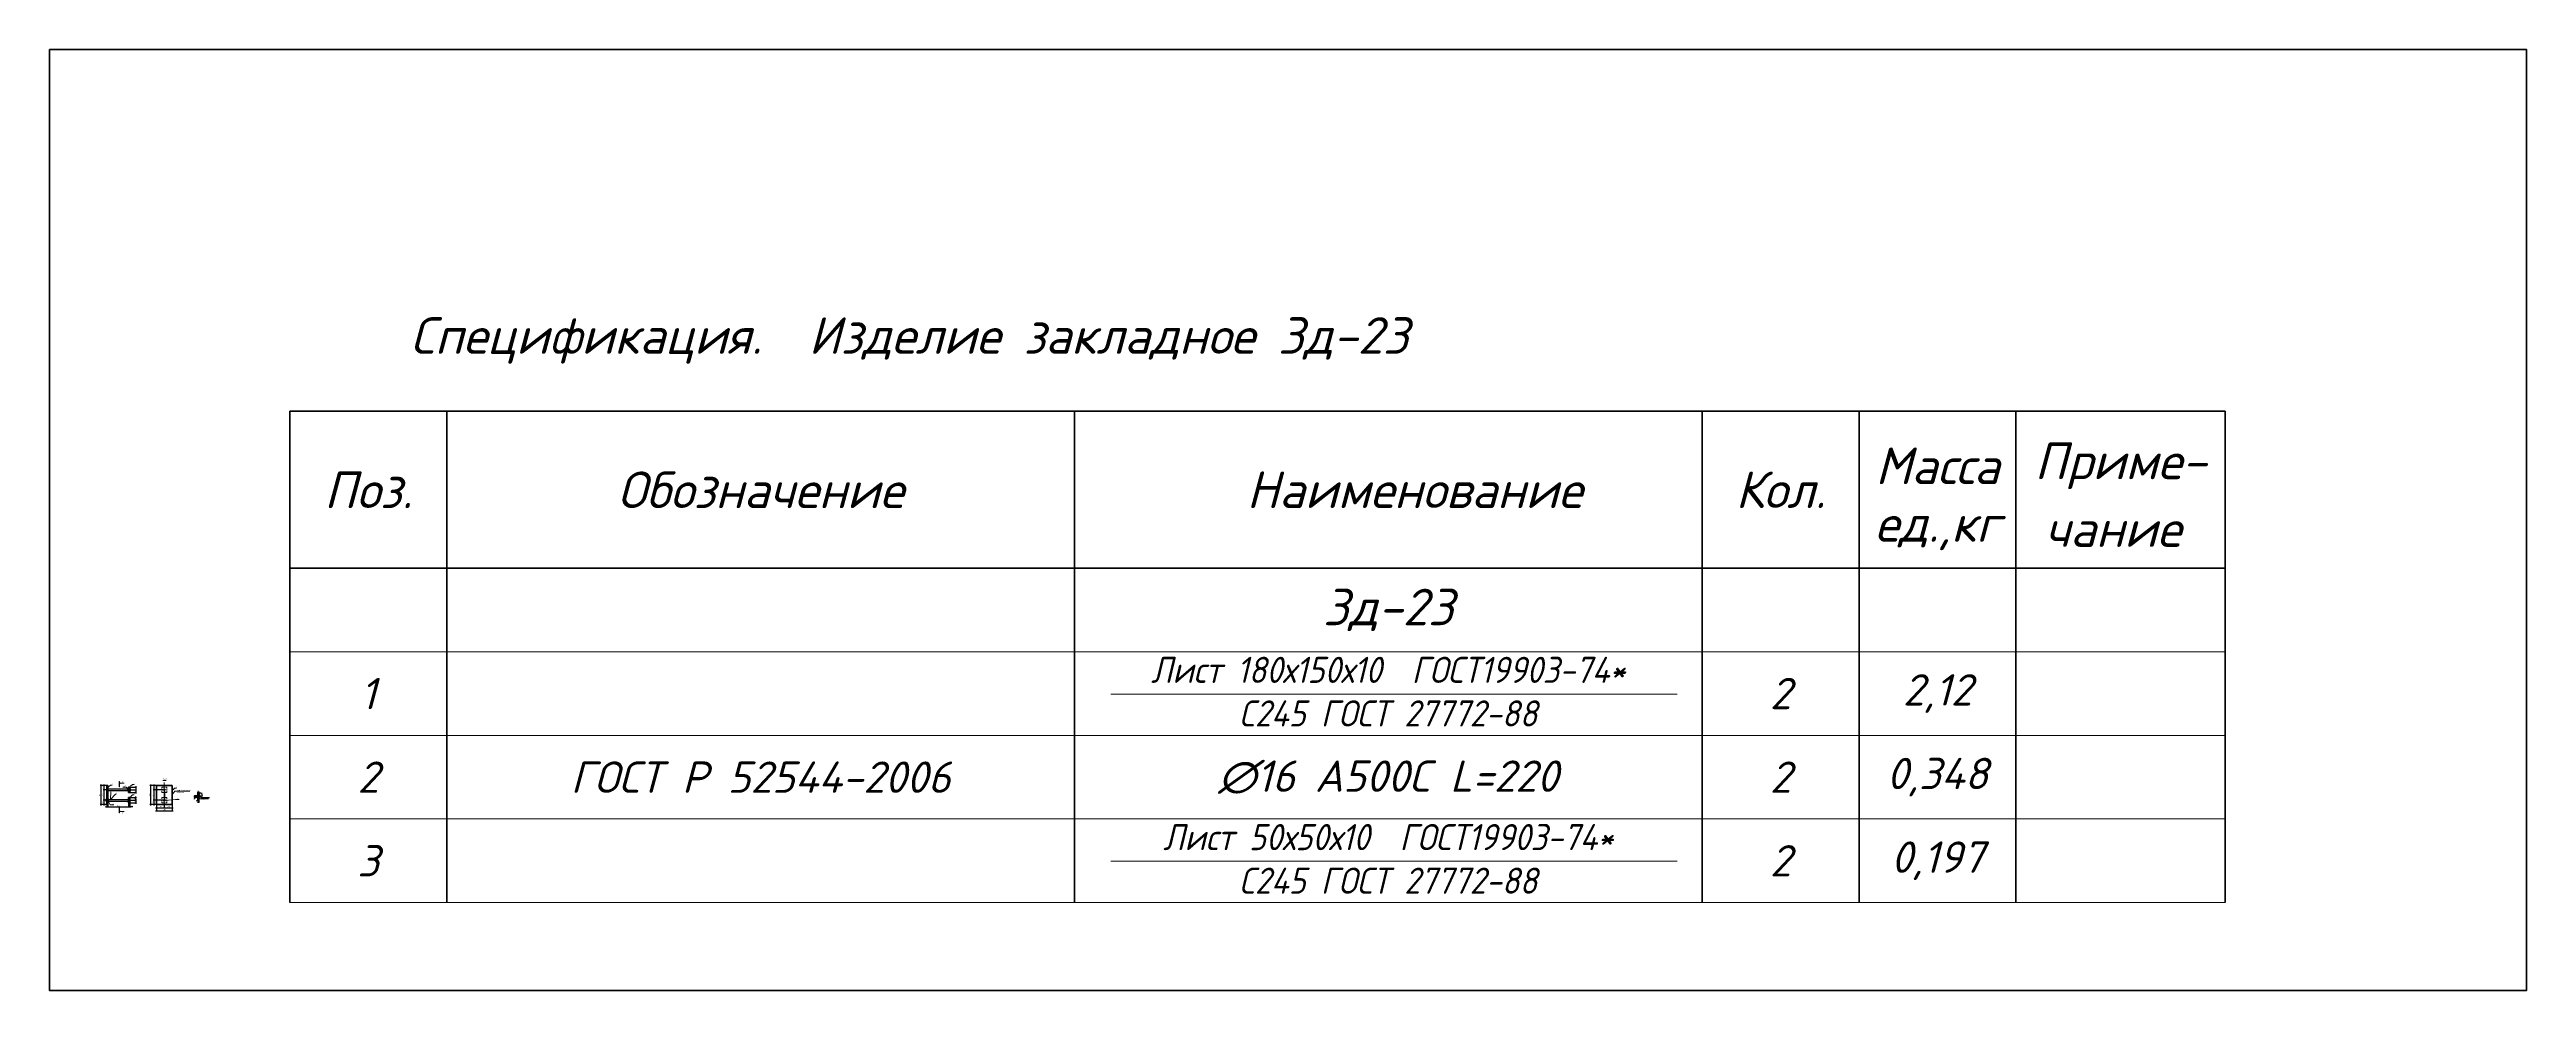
# Model space of a CAD drawing. Header units: millimetres. Extents: x -1807136 to 209800, y 0 to 410608.
# Drawn here: x 41379 to 65055, y 56757 to 65759 of the extents above; entities that cross this region are included whole.
import ezdxf
from ezdxf import colors
from ezdxf.entities.mleader import LeaderData, LeaderLine
from ezdxf.enums import TextEntityAlignment as Align
from ezdxf.math import Vec2, Vec3

# ---------------------------------------------------------------- set-up
doc = ezdxf.new("R2010")
doc.units = ezdxf.units.MM
doc.header["$PDMODE"] = 3
doc.linetypes.add('GOST2.303 5', pattern=[24, 20, -1.5, 1, -1.5])
doc.linetypes.add('HIDDEN', pattern=[0.375, 0.25, -0.125])
doc.layers.get('0').update_dxf_attribs({"lineweight": 5})
doc.layers.get('Defpoints').update_dxf_attribs({"lineweight": 0})
for name, color, linetype, lineweight in [('!!!Металл разрез', 7, 'Continuous', 35), ('#Dimensions', 7, 'Continuous', 9), ('#Арматура', 152, 'Continuous', 30), ('k_ Арм. Каркасы', 1, 'Continuous', 35), ('k_ Арматура', 3, 'Continuous', 50), ('k_ Размеры', 7, 'Continuous', 15), ('k_ Рамка', 252, 'Continuous', 40), ('k_ Штриховка', 8, 'Continuous', 5), ('к_Сварка', 132, 'Continuous', 30)]:
    doc.layers.add(name, color=color, linetype=linetype, lineweight=lineweight)
doc.styles.get("Standard").update_dxf_attribs({"font": 'arial.ttf'})
doc.styles.add('STEP PR', font='isocpeui.ttf')
doc.dimstyles.new('100!', dxfattribs={"dimscale": 100, "dimtxt": 2.5, "dimasz": 2, "dimexe": 1, "dimexo": 2, "dimgap": 0.7, "dimtad": 1, "dimdec": 4, "dimlfac": -1, "dimdsep": 46, "dimtxsty": 'Standard', "dimblk": 'ARCHTICK', "dimcen": 2, "dimdle": 1, "dimclrt": 1, "dimadec": 4, "dimazin": 0, "dimtfac": 1, "dimtdec": 4, "dimtofl": 0, "dimtmove": 1, "dimatfit": 3, "dimfxl": 1, "dimtolj": 1, "dimtzin": 0, "dimarcsym": 0})
doc.dimstyles.new('SPDS', dxfattribs={"dimscale": 10, "dimtxt": 2.5, "dimasz": 2, "dimexe": 1.25, "dimexo": 0.625, "dimtad": 1, "dimdec": 0, "dimrnd": 0.001, "dimtxsty": 'STEP PR', "dimblk": 'ARCHTICK', "dimcen": 2.5, "dimdle": 2, "dimclrd": 256, "dimclre": 256, "dimclrt": 7, "dimadec": 0, "dimazin": 2, "dimtfac": 0.75, "dimtdec": 0, "dimtmove": 1, "dimatfit": 3, "dimfxl": 1, "dimtolj": 1, "dimarcsym": 1})
doc.dimstyles.new('STEP PR', dxfattribs={"dimscale": 10, "dimtxt": 2.5, "dimasz": 2, "dimexe": 1, "dimexo": 2, "dimgap": 1, "dimtad": 1, "dimdec": 4, "dimlfac": -1, "dimtxsty": 'STEP PR', "dimblk": 'ARCHTICK', "dimcen": 2, "dimdle": 1.5, "dimclrt": 1, "dimadec": 0, "dimazin": 0, "dimtfac": 1, "dimtdec": 4, "dimtmove": 1, "dimatfit": 3, "dimldrblk": 'DOTSMALL', "dimfxl": 1, "dimtolj": 1, "dimtzin": 0, "dimarcsym": 0})

# ---------------------------------------------------------------- blocks, each defined once
blk = doc.blocks.new('*U183')
at = {"layer": '#Арматура', "lineweight": 0}
h = blk.add_hatch(dxfattribs=at)
h.set_pattern_fill('ANSI31', scale=1.6)
edge = h.paths.add_edge_path()
edge.add_arc((0, 8), 8, 0, 360)
blk.add_circle((0, 8), 8)
blk = doc.blocks.new('_ArchTick')
at = {"color": 0, "linetype": 'ByBlock', "const_width": 0.15}
blk.add_lwpolyline([(-0.5, -0.5), (0.5, 0.5)], dxfattribs=at)
blk = doc.blocks.new('*D184')
at = {"layer": '#Dimensions', "lineweight": -2, "transparency": 16777216}
for p, q in [((42401, 58534), (42401, 58470)), ((42551, 58534), (42551, 58470)), ((42391, 58477), (42561, 58477))]:
    blk.add_line(p, q, dxfattribs=at)
at = {"layer": 'Defpoints', "color": 0, "transparency": 16777216}
for p in [(42401, 58537), (42551, 58537), (42551, 58477)]:
    blk.add_point(p, dxfattribs=at)
at = {"layer": '#Dimensions', "lineweight": -2, "transparency": 16777216, "xscale": 10, "yscale": 10, "zscale": 10, "rotation": 180}
blk.add_blockref('_ArchTick', (42401, 58477), dxfattribs=at)
at = {"layer": '#Dimensions', "lineweight": -2, "transparency": 16777216, "xscale": 10, "yscale": 10, "zscale": 10}
blk.add_blockref('_ArchTick', (42551, 58477), dxfattribs=at)
at = {"layer": '#Dimensions', "color": 7, "transparency": 16777216, "insert": (42476, 58486), "char_height": 12.5, "attachment_point": 5, "style": 'STEP PR'}
blk.add_mtext('\\A1;150', dxfattribs=at)
blk = doc.blocks.new('*D185')
at = {"layer": '#Dimensions', "color": 0, "lineweight": -2, "transparency": 16777216}
for p, q in [((42797, 58634), (42793, 58634)), ((42797, 58624), (42797, 58636)), ((42797, 58634), (42799, 58634)), ((42799, 58624), (42799, 58636)), ((42799, 58634), (42803, 58634))]:
    blk.add_line(p, q, dxfattribs=at)
at = {"layer": 'Defpoints', "color": 0, "transparency": 16777216}
for p in [(42797, 58620), (42799, 58634), (42799, 58620)]:
    blk.add_point(p, dxfattribs=at)
at = {"layer": '#Dimensions', "color": 0, "lineweight": -2, "transparency": 16777216, "xscale": 4, "yscale": 4, "zscale": 4}
blk.add_blockref('_ArchTick', (42797, 58634), dxfattribs=at)
at = {"layer": '#Dimensions', "color": 0, "lineweight": -2, "transparency": 16777216, "xscale": 4, "yscale": 4, "zscale": 4, "rotation": 180}
blk.add_blockref('_ArchTick', (42799, 58634), dxfattribs=at)
at = {"layer": '#Dimensions', "color": 1, "transparency": 16777216, "insert": (42788, 58639), "char_height": 5, "attachment_point": 5, "style": 'STEP PR'}
blk.add_mtext('\\A1;2', dxfattribs=at)
blk = doc.blocks.new('_DotSmall')
at = {"color": 0, "linetype": 'ByBlock', "const_width": 0.5}
blk.add_lwpolyline([(-0.0625, 0, 1), (0.0625, 0, 1)], format="xyb", close=True, dxfattribs=at)
blk = doc.blocks.new('*D186')
at = {"layer": '#Dimensions', "color": 0, "lineweight": -2, "transparency": 16777216}
for p, q in [((42793, 58620), (42785, 58620)), ((42793, 58618), (42785, 58618)), ((42787, 58620), (42787, 58624)), ((42787, 58620), (42787, 58618)), ((42787, 58618), (42787, 58614))]:
    blk.add_line(p, q, dxfattribs=at)
at = {"layer": 'Defpoints', "color": 0, "transparency": 16777216}
for p in [(42787, 58618), (42797, 58620), (42797, 58618)]:
    blk.add_point(p, dxfattribs=at)
at = {"layer": '#Dimensions', "color": 0, "lineweight": -2, "transparency": 16777216, "xscale": 4, "yscale": 4, "zscale": 4}
for p, rotation in [((42787, 58620), 270), ((42787, 58618), 90)]:
    blk.add_blockref('_ArchTick', p, dxfattribs=dict(at, rotation=rotation))
at = {"layer": '#Dimensions', "color": 1, "transparency": 16777216, "insert": (42782, 58627), "char_height": 5, "attachment_point": 5, "rotation": 90, "style": 'STEP PR'}
blk.add_mtext('\\A1;2', dxfattribs=at)
blk = doc.blocks.new('*D187')
at = {"layer": '#Dimensions', "color": 0, "lineweight": -2, "transparency": 16777216}
for p, q in [((42797, 58591), (42793, 58591)), ((42797, 58600), (42797, 58589)), ((42797, 58591), (42799, 58591)), ((42799, 58595), (42799, 58593)), ((42799, 58591), (42803, 58591))]:
    blk.add_line(p, q, dxfattribs=at)
at = {"layer": 'Defpoints', "color": 0, "transparency": 16777216}
for p in [(42797, 58604), (42799, 58591), (42799, 58591)]:
    blk.add_point(p, dxfattribs=at)
at = {"layer": '#Dimensions', "color": 0, "lineweight": -2, "transparency": 16777216, "xscale": 4, "yscale": 4, "zscale": 4}
blk.add_blockref('_ArchTick', (42797, 58591), dxfattribs=at)
at = {"layer": '#Dimensions', "color": 0, "lineweight": -2, "transparency": 16777216, "xscale": 4, "yscale": 4, "zscale": 4, "rotation": 180}
blk.add_blockref('_ArchTick', (42799, 58591), dxfattribs=at)
at = {"layer": '#Dimensions', "color": 1, "transparency": 16777216, "insert": (42792, 58595), "char_height": 5, "attachment_point": 5, "style": 'STEP PR'}
blk.add_mtext('\\A1;2', dxfattribs=at)
blk = doc.blocks.new('*D188')
at = {"layer": '#Dimensions', "color": 0, "lineweight": -2, "transparency": 16777216}
for p, q in [((42793, 58606), (42785, 58606)), ((42793, 58604), (42785, 58604)), ((42787, 58606), (42787, 58610)), ((42787, 58606), (42787, 58604)), ((42787, 58604), (42787, 58600))]:
    blk.add_line(p, q, dxfattribs=at)
at = {"layer": 'Defpoints', "color": 0, "transparency": 16777216}
for p in [(42787, 58604), (42797, 58606), (42797, 58604)]:
    blk.add_point(p, dxfattribs=at)
at = {"layer": '#Dimensions', "color": 0, "lineweight": -2, "transparency": 16777216, "xscale": 4, "yscale": 4, "zscale": 4}
for p, rotation in [((42787, 58606), 270), ((42787, 58604), 90)]:
    blk.add_blockref('_ArchTick', p, dxfattribs=dict(at, rotation=rotation))
at = {"layer": '#Dimensions', "color": 1, "transparency": 16777216, "insert": (42782, 58598), "char_height": 5, "attachment_point": 5, "rotation": 90, "style": 'STEP PR'}
blk.add_mtext('\\A1;2', dxfattribs=at)
blk = doc.blocks.new('*D189')
at = {"layer": '#Dimensions', "color": 0, "lineweight": -2, "transparency": 16777216}
for p, q in [((42810, 58633), (42826, 58652)), ((42811, 58618), (42842, 58618))]:
    blk.add_line(p, q, dxfattribs=at)
blk.add_arc((42798, 58618), 42.5, 5.3892, 44.6108, dxfattribs=at)
at = {"layer": '#Dimensions', "color": 0, "transparency": 16777216}
for points in [[(42827, 58648), (42828, 58649), (42825, 58651)], [(42841, 58622), (42839, 58622), (42840, 58618)]]:
    blk.add_solid(points, dxfattribs=at)
at = {"layer": 'Defpoints', "color": 0, "transparency": 16777216}
for p in [(42763, 58618), (42799, 58620), (42807, 58630), (42807, 58618), (42838, 58630)]:
    blk.add_point(p, dxfattribs=at)
at = {"layer": '#Dimensions', "color": 1, "transparency": 16777216, "insert": (42840, 58638), "char_height": 5, "attachment_point": 5, "rotation": 295, "style": 'STEP PR'}
blk.add_mtext('\\A1;50° ±5°', dxfattribs=at)
blk = doc.blocks.new('*U170')
at = {"color": 0, "linetype": 'ByBlock', "lineweight": -2}
for p, q in [((2.75, 0), (3.0625, 1.25)), ((3.0625, 1.25), (3.6875, -1.25)), ((2.75, 0), (0, 0)), ((3.6875, -1.25), (4, 0)), ((6.75, 0), (4, 0))]:
    blk.add_line(p, q, dxfattribs=at)
blk = doc.blocks.new('*U171')
at = {"color": 0, "linetype": 'ByBlock', "lineweight": -2}
for p, q in [((2.75, 0), (3.0625, 1.25)), ((3.0625, 1.25), (3.6875, -1.25)), ((2.75, 0), (0, 0)), ((3.6875, -1.25), (4, 0)), ((6.75, 0), (4, 0))]:
    blk.add_line(p, q, dxfattribs=at)
blk = doc.blocks.new('*D190')
at = {"layer": '#Dimensions', "color": 0, "lineweight": -2, "transparency": 16777216}
for p, q in [((42794, 58558), (42810, 58558)), ((42797, 58567), (42797, 58556)), ((42807, 58567), (42807, 58556))]:
    blk.add_line(p, q, dxfattribs=at)
at = {"layer": 'Defpoints', "color": 0, "transparency": 16777216}
for p in [(42797, 58571), (42807, 58571), (42807, 58558)]:
    blk.add_point(p, dxfattribs=at)
at = {"layer": '#Dimensions', "color": 0, "lineweight": -2, "transparency": 16777216, "xscale": 4, "yscale": 4, "zscale": 4, "rotation": 180}
blk.add_blockref('_ArchTick', (42797, 58558), dxfattribs=at)
at = {"layer": '#Dimensions', "color": 0, "lineweight": -2, "transparency": 16777216, "xscale": 4, "yscale": 4, "zscale": 4}
blk.add_blockref('_ArchTick', (42807, 58558), dxfattribs=at)
at = {"layer": '#Dimensions', "color": 1, "transparency": 16777216, "insert": (42802, 58563), "char_height": 5, "attachment_point": 5, "style": 'STEP PR'}
blk.add_mtext('\\A1;10', dxfattribs=at)
blk = doc.blocks.new('*D191')
at = {"layer": '#Dimensions', "lineweight": -2, "transparency": 16777216}
for p, q in [((42344, 58727), (42344, 58527)), ((42398, 58717), (42338, 58717)), ((42398, 58537), (42338, 58537))]:
    blk.add_line(p, q, dxfattribs=at)
at = {"layer": 'Defpoints', "color": 0, "transparency": 16777216}
for p in [(42344, 58537), (42401, 58717), (42401, 58537)]:
    blk.add_point(p, dxfattribs=at)
at = {"layer": '#Dimensions', "lineweight": -2, "transparency": 16777216, "xscale": 10, "yscale": 10, "zscale": 10}
for p, rotation in [((42344, 58717), 90), ((42344, 58537), 270)]:
    blk.add_blockref('_ArchTick', p, dxfattribs=dict(at, rotation=rotation))
at = {"layer": '#Dimensions', "color": 7, "transparency": 16777216, "insert": (42335, 58627), "char_height": 12.5, "attachment_point": 5, "rotation": 90, "style": 'STEP PR'}
blk.add_mtext('\\A1;180', dxfattribs=at)
blk = doc.blocks.new('*D192')
at = {"layer": '#Dimensions', "lineweight": -2, "transparency": 16777216}
for p, q in [((42391, 58506), (42486, 58506)), ((42401, 58534), (42401, 58500)), ((42476, 58534), (42476, 58500))]:
    blk.add_line(p, q, dxfattribs=at)
at = {"layer": 'Defpoints', "color": 0, "transparency": 16777216}
for p in [(42401, 58537), (42476, 58537), (42476, 58506)]:
    blk.add_point(p, dxfattribs=at)
at = {"layer": '#Dimensions', "lineweight": -2, "transparency": 16777216, "xscale": 10, "yscale": 10, "zscale": 10, "rotation": 180}
blk.add_blockref('_ArchTick', (42401, 58506), dxfattribs=at)
at = {"layer": '#Dimensions', "lineweight": -2, "transparency": 16777216, "xscale": 10, "yscale": 10, "zscale": 10}
blk.add_blockref('_ArchTick', (42476, 58506), dxfattribs=at)
at = {"layer": '#Dimensions', "color": 7, "transparency": 16777216, "insert": (42439, 58515), "char_height": 12.5, "attachment_point": 5, "style": 'STEP PR'}
blk.add_mtext('\\A1;75', dxfattribs=at)
blk = doc.blocks.new('*D193')
at = {"layer": '#Dimensions', "lineweight": -2, "transparency": 16777216}
for p, q in [((42466, 58506), (42561, 58506)), ((42476, 58534), (42476, 58500)), ((42551, 58534), (42551, 58500))]:
    blk.add_line(p, q, dxfattribs=at)
at = {"layer": 'Defpoints', "color": 0, "transparency": 16777216}
for p in [(42476, 58537), (42551, 58537), (42551, 58506)]:
    blk.add_point(p, dxfattribs=at)
at = {"layer": '#Dimensions', "lineweight": -2, "transparency": 16777216, "xscale": 10, "yscale": 10, "zscale": 10, "rotation": 180}
blk.add_blockref('_ArchTick', (42476, 58506), dxfattribs=at)
at = {"layer": '#Dimensions', "lineweight": -2, "transparency": 16777216, "xscale": 10, "yscale": 10, "zscale": 10}
blk.add_blockref('_ArchTick', (42551, 58506), dxfattribs=at)
at = {"layer": '#Dimensions', "color": 7, "transparency": 16777216, "insert": (42514, 58515), "char_height": 12.5, "attachment_point": 5, "style": 'STEP PR'}
blk.add_mtext('\\A1;75', dxfattribs=at)
blk = doc.blocks.new('*D194')
at = {"layer": '#Dimensions', "lineweight": -2, "transparency": 16777216}
for p, q in [((42377, 58727), (42377, 58667)), ((42398, 58717), (42371, 58717)), ((42473, 58677), (42371, 58677))]:
    blk.add_line(p, q, dxfattribs=at)
at = {"layer": 'Defpoints', "color": 0, "transparency": 16777216}
for p in [(42377, 58677), (42401, 58717), (42476, 58677)]:
    blk.add_point(p, dxfattribs=at)
at = {"layer": '#Dimensions', "lineweight": -2, "transparency": 16777216, "xscale": 10, "yscale": 10, "zscale": 10}
for p, rotation in [((42377, 58717), 90), ((42377, 58677), 270)]:
    blk.add_blockref('_ArchTick', p, dxfattribs=dict(at, rotation=rotation))
at = {"layer": '#Dimensions', "color": 7, "transparency": 16777216, "insert": (42368, 58697), "char_height": 12.5, "attachment_point": 5, "rotation": 90, "style": 'STEP PR'}
blk.add_mtext('\\A1;40', dxfattribs=at)
blk = doc.blocks.new('*D195')
at = {"layer": '#Dimensions', "lineweight": -2, "transparency": 16777216}
for p, q in [((42473, 58677), (42371, 58677)), ((42473, 58577), (42371, 58577)), ((42377, 58687), (42377, 58567))]:
    blk.add_line(p, q, dxfattribs=at)
at = {"layer": 'Defpoints', "color": 0, "transparency": 16777216}
for p in [(42377, 58577), (42476, 58677), (42476, 58577)]:
    blk.add_point(p, dxfattribs=at)
at = {"layer": '#Dimensions', "lineweight": -2, "transparency": 16777216, "xscale": 10, "yscale": 10, "zscale": 10}
for p, rotation in [((42377, 58677), 90), ((42377, 58577), 270)]:
    blk.add_blockref('_ArchTick', p, dxfattribs=dict(at, rotation=rotation))
at = {"layer": '#Dimensions', "color": 7, "transparency": 16777216, "insert": (42368, 58627), "char_height": 12.5, "attachment_point": 5, "rotation": 90, "style": 'STEP PR'}
blk.add_mtext('\\A1;100', dxfattribs=at)
blk = doc.blocks.new('*D196')
at = {"layer": '#Dimensions', "lineweight": -2, "transparency": 16777216}
for p, q in [((42473, 58577), (42371, 58577)), ((42398, 58537), (42371, 58537)), ((42377, 58587), (42377, 58527))]:
    blk.add_line(p, q, dxfattribs=at)
at = {"layer": 'Defpoints', "color": 0, "transparency": 16777216}
for p in [(42377, 58537), (42401, 58537), (42476, 58577)]:
    blk.add_point(p, dxfattribs=at)
at = {"layer": '#Dimensions', "lineweight": -2, "transparency": 16777216, "xscale": 10, "yscale": 10, "zscale": 10}
for p, rotation in [((42377, 58577), 90), ((42377, 58537), 270)]:
    blk.add_blockref('_ArchTick', p, dxfattribs=dict(at, rotation=rotation))
at = {"layer": '#Dimensions', "color": 7, "transparency": 16777216, "insert": (42368, 58557), "char_height": 12.5, "attachment_point": 5, "rotation": 90, "style": 'STEP PR'}
blk.add_mtext('\\A1;40', dxfattribs=at)
blk = doc.blocks.new('*U197')
at = {"linetype": 'ByBlock', "ltscale": 100}
h = blk.add_hatch(color=256, dxfattribs=at)
h.dxf.hatch_style = 1
h.paths.add_polyline_path([(35, 1000), (-35, 1000), (-35, 0), (35, 0)])
h = blk.add_hatch(color=256, dxfattribs=at)
h.dxf.hatch_style = 1
h.paths.add_polyline_path([(335, 750), (335, 700), (335, 650), (35, 700)])
for p, q in [((-35, 1000), (35, 1000)), ((-35, 0), (-35, 1000)), ((35, 0), (-35, 0)), ((35, 1000), (35, 0)), ((35, 700), (335, 750)), ((35, 700), (335, 650)), ((335, 750), (335, 700)), ((335, 650), (335, 700))]:
    blk.add_line(p, q, dxfattribs=at)
at = {"linetype": 'ByBlock', "ltscale": 100, "extrusion": (0, 1, 0), "elevation": 700}
blk.add_lwpolyline([(-925, 0), (-335, 0)], dxfattribs=at)
at = {"ltscale": 100, "style": 'STEP PR'}
blk.add_attdef('Nv', text='', height=350, dxfattribs=at).set_placement((781, 790), align=Align.RIGHT)
blk = doc.blocks.new('*U198')
at = {"linetype": 'ByBlock', "ltscale": 100}
h = blk.add_hatch(color=256, dxfattribs=at)
h.dxf.hatch_style = 1
h.paths.add_polyline_path([(35, 0), (-35, 0), (-35, -1000), (35, -1000)])
h = blk.add_hatch(color=256, dxfattribs=at)
h.dxf.hatch_style = 1
h.paths.add_polyline_path([(335, -750), (335, -700), (335, -650), (35, -700)])
for p, q in [((35, 0), (-35, 0)), ((-35, 0), (-35, -1000)), ((35, -1000), (35, 0)), ((-35, -1000), (35, -1000)), ((35, -700), (335, -650)), ((35, -700), (335, -750)), ((335, -650), (335, -700)), ((335, -750), (335, -700))]:
    blk.add_line(p, q, dxfattribs=at)
at = {"linetype": 'ByBlock', "ltscale": 100, "extrusion": (0, -1, 0), "elevation": 700}
blk.add_lwpolyline([(925, 0), (335, 0)], dxfattribs=at)
at = {"ltscale": 100, "style": 'STEP PR'}
blk.add_attdef('Nv', text='', height=350, dxfattribs=at).set_placement((781, -1140), align=Align.RIGHT)
blk = doc.blocks.new('*D199')
at = {"layer": '#Dimensions', "lineweight": -2, "transparency": 16777216}
for p, q in [((42148, 58702), (42210, 58702)), ((42148, 58677), (42210, 58677)), ((42204, 58712), (42204, 58667))]:
    blk.add_line(p, q, dxfattribs=at)
at = {"layer": 'Defpoints', "color": 0, "transparency": 16777216}
for p in [(42145, 58702), (42145, 58677), (42204, 58677)]:
    blk.add_point(p, dxfattribs=at)
at = {"layer": '#Dimensions', "lineweight": -2, "transparency": 16777216, "xscale": 10, "yscale": 10, "zscale": 10}
for p, rotation in [((42204, 58702), 90), ((42204, 58677), 270)]:
    blk.add_blockref('_ArchTick', p, dxfattribs=dict(at, rotation=rotation))
at = {"layer": '#Dimensions', "color": 7, "transparency": 16777216, "insert": (42195, 58690), "char_height": 12.5, "attachment_point": 5, "rotation": 90, "style": 'STEP PR'}
blk.add_mtext('\\A1;25', dxfattribs=at)
blk = doc.blocks.new('*D200')
at = {"layer": '#Dimensions', "lineweight": -2, "transparency": 16777216}
for p, q in [((42148, 58677), (42210, 58677)), ((42148, 58652), (42210, 58652)), ((42204, 58687), (42204, 58642))]:
    blk.add_line(p, q, dxfattribs=at)
at = {"layer": 'Defpoints', "color": 0, "transparency": 16777216}
for p in [(42145, 58677), (42145, 58652), (42204, 58652)]:
    blk.add_point(p, dxfattribs=at)
at = {"layer": '#Dimensions', "lineweight": -2, "transparency": 16777216, "xscale": 10, "yscale": 10, "zscale": 10}
for p, rotation in [((42204, 58677), 90), ((42204, 58652), 270)]:
    blk.add_blockref('_ArchTick', p, dxfattribs=dict(at, rotation=rotation))
at = {"layer": '#Dimensions', "color": 7, "transparency": 16777216, "insert": (42195, 58665), "char_height": 12.5, "attachment_point": 5, "rotation": 90, "style": 'STEP PR'}
blk.add_mtext('\\A1;25', dxfattribs=at)
blk = doc.blocks.new('*D201')
at = {"layer": '#Dimensions', "lineweight": -2, "transparency": 16777216}
for p, q in [((42148, 58577), (42210, 58577)), ((42148, 58552), (42210, 58552)), ((42204, 58587), (42204, 58542))]:
    blk.add_line(p, q, dxfattribs=at)
at = {"layer": 'Defpoints', "color": 0, "transparency": 16777216}
for p in [(42145, 58577), (42145, 58552), (42204, 58552)]:
    blk.add_point(p, dxfattribs=at)
at = {"layer": '#Dimensions', "lineweight": -2, "transparency": 16777216, "xscale": 10, "yscale": 10, "zscale": 10}
for p, rotation in [((42204, 58577), 90), ((42204, 58552), 270)]:
    blk.add_blockref('_ArchTick', p, dxfattribs=dict(at, rotation=rotation))
at = {"layer": '#Dimensions', "color": 7, "transparency": 16777216, "insert": (42195, 58565), "char_height": 12.5, "attachment_point": 5, "rotation": 90, "style": 'STEP PR'}
blk.add_mtext('\\A1;25', dxfattribs=at)
blk = doc.blocks.new('*D202')
at = {"layer": '#Dimensions', "lineweight": -2, "transparency": 16777216}
for p, q in [((42148, 58602), (42210, 58602)), ((42148, 58577), (42210, 58577)), ((42204, 58567), (42204, 58612))]:
    blk.add_line(p, q, dxfattribs=at)
at = {"layer": 'Defpoints', "color": 0, "transparency": 16777216}
for p in [(42145, 58602), (42145, 58577), (42204, 58602)]:
    blk.add_point(p, dxfattribs=at)
at = {"layer": '#Dimensions', "lineweight": -2, "transparency": 16777216, "xscale": 10, "yscale": 10, "zscale": 10}
for p, rotation in [((42204, 58602), 90), ((42204, 58577), 270)]:
    blk.add_blockref('_ArchTick', p, dxfattribs=dict(at, rotation=rotation))
at = {"layer": '#Dimensions', "color": 7, "transparency": 16777216, "insert": (42195, 58590), "char_height": 12.5, "attachment_point": 5, "rotation": 90, "style": 'STEP PR'}
blk.add_mtext('\\A1;25', dxfattribs=at)
blk = doc.blocks.new('*D203')
at = {"layer": '#Dimensions', "lineweight": -2, "transparency": 16777216}
for p, q in [((41915, 58514), (41945, 58514)), ((41925, 58534), (41925, 58507)), ((41935, 58534), (41935, 58507))]:
    blk.add_line(p, q, dxfattribs=at)
at = {"layer": 'Defpoints', "color": 0, "transparency": 16777216}
for p in [(41925, 58537), (41935, 58537), (41935, 58514)]:
    blk.add_point(p, dxfattribs=at)
at = {"layer": '#Dimensions', "lineweight": -2, "transparency": 16777216, "xscale": 10, "yscale": 10, "zscale": 10, "rotation": 180}
blk.add_blockref('_ArchTick', (41925, 58514), dxfattribs=at)
at = {"layer": '#Dimensions', "lineweight": -2, "transparency": 16777216, "xscale": 10, "yscale": 10, "zscale": 10}
blk.add_blockref('_ArchTick', (41935, 58514), dxfattribs=at)
at = {"layer": '#Dimensions', "color": 7, "transparency": 16777216, "insert": (41915, 58523), "char_height": 12.5, "attachment_point": 5, "style": 'STEP PR'}
blk.add_mtext('\\A1;10', dxfattribs=at)
blk = doc.blocks.new('*D204')
at = {"layer": '#Dimensions', "lineweight": -2, "transparency": 16777216}
for p, q in [((41925, 58514), (42145, 58514)), ((41935, 58534), (41935, 58507)), ((42135, 58549), (42135, 58507))]:
    blk.add_line(p, q, dxfattribs=at)
at = {"layer": 'Defpoints', "color": 0, "transparency": 16777216}
for p in [(41935, 58537), (42135, 58552), (42135, 58514)]:
    blk.add_point(p, dxfattribs=at)
at = {"layer": '#Dimensions', "lineweight": -2, "transparency": 16777216, "xscale": 10, "yscale": 10, "zscale": 10, "rotation": 180}
blk.add_blockref('_ArchTick', (41935, 58514), dxfattribs=at)
at = {"layer": '#Dimensions', "lineweight": -2, "transparency": 16777216, "xscale": 10, "yscale": 10, "zscale": 10}
blk.add_blockref('_ArchTick', (42135, 58514), dxfattribs=at)
at = {"layer": '#Dimensions', "color": 7, "transparency": 16777216, "insert": (42035, 58523), "char_height": 12.5, "attachment_point": 5, "style": 'STEP PR'}
blk.add_mtext('\\A1;200', dxfattribs=at)
blk = doc.blocks.new('*D205')
at = {"layer": '#Dimensions', "lineweight": -2, "transparency": 16777216}
for p, q in [((42125, 58514), (42155, 58514)), ((42135, 58549), (42135, 58507)), ((42145, 58549), (42145, 58507)), ((42175, 58514), (42145, 58514))]:
    blk.add_line(p, q, dxfattribs=at)
at = {"layer": 'Defpoints', "color": 0, "transparency": 16777216}
for p in [(42135, 58552), (42145, 58552), (42145, 58514)]:
    blk.add_point(p, dxfattribs=at)
at = {"layer": '#Dimensions', "lineweight": -2, "transparency": 16777216, "xscale": 10, "yscale": 10, "zscale": 10, "rotation": 180}
blk.add_blockref('_ArchTick', (42135, 58514), dxfattribs=at)
at = {"layer": '#Dimensions', "lineweight": -2, "transparency": 16777216, "xscale": 10, "yscale": 10, "zscale": 10}
blk.add_blockref('_ArchTick', (42145, 58514), dxfattribs=at)
at = {"layer": '#Dimensions', "color": 7, "transparency": 16777216, "insert": (42166, 58523), "char_height": 12.5, "attachment_point": 5, "style": 'STEP PR'}
blk.add_mtext('\\A1;10', dxfattribs=at)
blk = doc.blocks.new('*U206')
for p, q in [((-18500, -1500), (0, -1500)), ((-18500, -3000), (-18500, -1500)), ((-17000, -3000), (-17000, -1500)), ((-11000, -3000), (-11000, -1500)), ((-5000, -3000), (-5000, -1500)), ((-3500, -3000), (-3500, -1500)), ((-2000, -3000), (-2000, -1500)), ((0, -1500), (0, -3000)), ((0, -3000), (-18500, -3000)), ((-18500, -6200), (-18500, -3000)), ((-17000, -6200), (-17000, -3000)), ((-11000, -6200), (-11000, -3000)), ((-5000, -6200), (-5000, -3000)), ((-3500, -6200), (-3500, -3000)), ((-2000, -6200), (-2000, -3000)), ((0, -6200), (0, -3000))]:
    blk.add_line(p, q)
at = {"color": 8, "lineweight": 20}
for p, q in [((0, -3800), (-18500, -3800)), ((0, -4600), (-18500, -4600)), ((0, -5400), (-18500, -5400)), ((0, -6200), (-18500, -6200))]:
    blk.add_line(p, q, dxfattribs=at)
at = {"style": 'STEP PR'}
for s, p in [('Масса', (-2750, -2021)), ('Приме-', (-1000, -2021)), ('Поз.', (-17750, -2250)), ('Обозначение', (-14000, -2250)), ('Наименование', (-7750, -2250)), ('Кол.', (-4250, -2250)), ('ед.,кг', (-2750, -2613)), ('чание', (-1073, -2622))]:
    blk.add_text(s, height=350, dxfattribs=at).set_placement(p, align=Align.MIDDLE)
at = {"style": 'STEP PR', "flags": 8}
blk.add_attdef('СПЕЦИФИКАЦИЯ', (-18463, -950), '', height=400, dxfattribs=at)
blk = doc.blocks.new('*D208')
at = {"layer": '#Dimensions', "lineweight": -2, "transparency": 16777216}
for p, q in [((41897, 58727), (41897, 58667)), ((41922, 58717), (41890, 58717)), ((41922, 58677), (41890, 58677))]:
    blk.add_line(p, q, dxfattribs=at)
at = {"layer": 'Defpoints', "color": 0, "transparency": 16777216}
for p in [(41897, 58677), (41925, 58717), (41925, 58677)]:
    blk.add_point(p, dxfattribs=at)
at = {"layer": '#Dimensions', "lineweight": -2, "transparency": 16777216, "xscale": 10, "yscale": 10, "zscale": 10}
for p, rotation in [((41897, 58717), 90), ((41897, 58677), 270)]:
    blk.add_blockref('_ArchTick', p, dxfattribs=dict(at, rotation=rotation))
at = {"layer": '#Dimensions', "color": 7, "transparency": 16777216, "insert": (41887, 58697), "char_height": 12.5, "attachment_point": 5, "rotation": 90, "style": 'STEP PR'}
blk.add_mtext('\\A1;40', dxfattribs=at)
blk = doc.blocks.new('*D209')
at = {"layer": '#Dimensions', "lineweight": -2, "transparency": 16777216}
for p, q in [((41922, 58677), (41890, 58677)), ((41922, 58577), (41890, 58577)), ((41897, 58687), (41897, 58567))]:
    blk.add_line(p, q, dxfattribs=at)
at = {"layer": 'Defpoints', "color": 0, "transparency": 16777216}
for p in [(41897, 58577), (41925, 58677), (41925, 58577)]:
    blk.add_point(p, dxfattribs=at)
at = {"layer": '#Dimensions', "lineweight": -2, "transparency": 16777216, "xscale": 10, "yscale": 10, "zscale": 10}
for p, rotation in [((41897, 58677), 90), ((41897, 58577), 270)]:
    blk.add_blockref('_ArchTick', p, dxfattribs=dict(at, rotation=rotation))
at = {"layer": '#Dimensions', "color": 7, "transparency": 16777216, "insert": (41887, 58627), "char_height": 12.5, "attachment_point": 5, "rotation": 90, "style": 'STEP PR'}
blk.add_mtext('\\A1;100', dxfattribs=at)
blk = doc.blocks.new('*D210')
at = {"layer": '#Dimensions', "lineweight": -2, "transparency": 16777216}
for p, q in [((41922, 58577), (41890, 58577)), ((41922, 58537), (41890, 58537)), ((41897, 58587), (41897, 58527))]:
    blk.add_line(p, q, dxfattribs=at)
at = {"layer": 'Defpoints', "color": 0, "transparency": 16777216}
for p in [(41897, 58537), (41925, 58577), (41925, 58537)]:
    blk.add_point(p, dxfattribs=at)
at = {"layer": '#Dimensions', "lineweight": -2, "transparency": 16777216, "xscale": 10, "yscale": 10, "zscale": 10}
for p, rotation in [((41897, 58577), 90), ((41897, 58537), 270)]:
    blk.add_blockref('_ArchTick', p, dxfattribs=dict(at, rotation=rotation))
at = {"layer": '#Dimensions', "color": 7, "transparency": 16777216, "insert": (41887, 58557), "char_height": 12.5, "attachment_point": 5, "rotation": 90, "style": 'STEP PR'}
blk.add_mtext('\\A1;40', dxfattribs=at)
blk = doc.blocks.new('*D211')
at = {"layer": '#Dimensions', "lineweight": -2, "transparency": 16777216}
for p, q in [((41870, 58727), (41870, 58527)), ((41922, 58717), (41864, 58717)), ((41922, 58537), (41864, 58537))]:
    blk.add_line(p, q, dxfattribs=at)
at = {"layer": 'Defpoints', "color": 0, "transparency": 16777216}
for p in [(41870, 58537), (41925, 58717), (41925, 58537)]:
    blk.add_point(p, dxfattribs=at)
at = {"layer": '#Dimensions', "lineweight": -2, "transparency": 16777216, "xscale": 10, "yscale": 10, "zscale": 10}
for p, rotation in [((41870, 58717), 90), ((41870, 58537), 270)]:
    blk.add_blockref('_ArchTick', p, dxfattribs=dict(at, rotation=rotation))
at = {"layer": '#Dimensions', "color": 7, "transparency": 16777216, "insert": (41861, 58627), "char_height": 12.5, "attachment_point": 5, "rotation": 90, "style": 'STEP PR'}
blk.add_mtext('\\A1;180', dxfattribs=at)
blk = doc.blocks.new('_None')

msp = doc.modelspace()

# ---------------------------------------------------------------- hatches: boundary and pattern name
at = {"layer": 'k_ Штриховка', "true_color": 0x6b6b6b}
h = msp.add_hatch(dxfattribs=at)
h.set_pattern_fill('ANSI31', color=251, scale=0.5)
h.set_pattern_definition([(45, (-193883.7708, 211363.2676), (-1.122532015, 1.122532015), [])])
h.paths.add_polyline_path([(42807.26887, 58657.80243), (42803.51887, 58657.80243), (42802.89387, 58655.30243), (42801.64387, 58660.30243), (42801.01887, 58657.80243), (42797.26887, 58657.80243), (42797.26887, 58620.13648), (42799.26887, 58620.13648), (42807.26887, 58629.67051)])
h.paths.add_polyline_path([(42807.26887, 58594.60245), (42799.26887, 58604.13648), (42797.26887, 58604.13648), (42797.26887, 58571.38166), (42801.01887, 58571.38166), (42801.64387, 58573.88166), (42802.89387, 58568.88166), (42803.51887, 58571.38166), (42807.26887, 58571.38166)])
h = msp.add_hatch(dxfattribs=at)
h.set_pattern_fill('DOTS', color=251, scale=0.5)
h.set_pattern_definition([(0, (-193883.77076, 211363.2676), (0.396875, 0.79375), [0, -0.79375])])
edge = h.paths.add_edge_path()
edge.add_spline(control_points=[(42807.26887, 58618.13648), (42808.137, 58619.9968), (42809.9239, 58623.82594), (42808.17044, 58627.68586), (42807.26887, 58629.67051)], knot_values=[0, 0, 0, 0, 5.8614669012, 12.0647765025, 12.0647765025, 12.0647765025, 12.0647765025], degree=3, periodic=0)
edge.add_line((42807.26887, 58629.67051), (42799.26887, 58620.13648))
edge.add_line((42799.26887, 58620.13648), (42799.26887, 58618.13648))
edge.add_line((42799.26887, 58618.13648), (42807.26887, 58618.13648))
edge = h.paths.add_edge_path()
edge.add_spline(control_points=[(42807.26887, 58594.60245), (42808.17044, 58596.5871), (42809.9239, 58600.44703), (42808.137, 58604.27616), (42807.26887, 58606.13648)], knot_values=[0, 0, 0, 0, 6.2033096013, 12.0647765025, 12.0647765025, 12.0647765025, 12.0647765025], degree=3, periodic=0)
edge.add_line((42807.26887, 58606.13648), (42799.26887, 58606.13648))
edge.add_line((42799.26887, 58606.13648), (42799.26887, 58604.13648))
edge.add_line((42799.26887, 58604.13648), (42807.26887, 58594.60245))

# ---------------------------------------------------------------- linework, layer by layer
at = {"layer": '!!!Металл разрез'}
for points in [[(41925.04587, 58717.41508), (41935.04587, 58717.41508), (41935.04587, 58537.41508), (41925.04587, 58537.41508)], [(42145.04587, 58702.41508), (42135.04587, 58702.41508), (42135.04587, 58652.41508), (42145.04587, 58652.41508)], [(42145.04587, 58602.41508), (42135.04587, 58602.41508), (42135.04587, 58552.41508), (42145.04587, 58552.41508)]]:
    msp.add_lwpolyline(points, close=True, dxfattribs=at)
msp.add_lwpolyline([(42401.06339, 58537.41508), (42551.06339, 58537.41508), (42551.06339, 58717.41508), (42401.06339, 58717.41508), (42401.06339, 58537.41508)], dxfattribs=at)
at = {"layer": '!!!Металл разрез', "linetype": 'HIDDEN', "lineweight": 0, "ltscale": 50}
for points in [[(42451.06339, 58702.41508), (42451.06339, 58652.41508), (42501.06339, 58652.41508), (42501.06339, 58702.41508)], [(42451.06339, 58602.41508), (42451.06339, 58552.41508), (42501.06339, 58552.41508), (42501.06339, 58602.41508)]]:
    msp.add_lwpolyline(points, close=True, dxfattribs=at)
at = {"layer": '#Арматура'}
for points in [[(41935.04587, 58685.41508), (42135.04587, 58685.41508)], [(41935.04587, 58669.41508), (42135.04587, 58669.41508)], [(41935.04587, 58585.41508), (42135.04587, 58585.41508)], [(41935.04587, 58569.41508), (42135.04587, 58569.41508)]]:
    msp.add_lwpolyline(points, dxfattribs=at)
at = {"color": 3, "lineweight": 40}
msp.add_lwpolyline([(41378.92077, 65759.17017), (65055.36762, 65759.17017), (65055.36762, 56757.24038), (41378.92077, 56757.24038)], close=True, dxfattribs=at)
for points in [[(51522.39378, 59592.94466), (56937.12505, 59592.94466)], [(41925.04587, 58685.41508), (41925.04587, 58669.41508)], [(41925.04587, 58585.41508), (41925.04587, 58569.41508)], [(42145.04587, 58702.41508), (42145.04587, 58652.41508)], [(42145.04587, 58602.41508), (42145.04587, 58552.41508)], [(42797.26887, 58620.13648), (42797.26887, 58618.13648)], [(42797.26887, 58606.13648), (42797.26887, 58604.13648)], [(51522.39378, 57992.94466), (56937.12505, 57992.94466)]]:
    msp.add_lwpolyline(points)
at = {"linetype": 'GOST2.303 5', "ltscale": 2}
msp.add_lwpolyline([(42476.06339, 58499.7525), (42476.06339, 58747.39419)], dxfattribs=at)
at = {"linetype": 'HIDDEN', "ltscale": 20}
for points in [[(41925.04587, 58685.41508), (41935.04587, 58685.41508)], [(41925.04587, 58669.41508), (41935.04587, 58669.41508)], [(41925.04587, 58585.41508), (41935.04587, 58585.41508)], [(41925.04587, 58569.41508), (41935.04587, 58569.41508)], [(42135.04587, 58685.41508), (42145.04587, 58685.41508)], [(42135.04587, 58669.41508), (42145.04587, 58669.41508)], [(42135.04587, 58585.41508), (42145.04587, 58585.41508)], [(42135.04587, 58569.41508), (42145.04587, 58569.41508)]]:
    msp.add_lwpolyline(points, dxfattribs=at)
for points, knots in [([(42762.2276, 58612.05954), (42761.45213, 58610.88759), (42760.95409, 58608.9307), (42761.87504, 58607.58438), (42762.24281, 58606.0647), (42762.24259, 58606.03961)], [0, 0, 0, 0, 3.6201016644, 6.4324577887, 6.5076108841, 6.5076108841, 6.5076108841, 6.5076108841]), ([(42763.30501, 58618.13648), (42762.56095, 58616.76574), (42761.13531, 58614.13937), (42762.85536, 58610.79727), (42763.76528, 58608.68698), (42762.45146, 58606.10867), (42762.24259, 58606.11476)], [0, 0, 0, 0, 4.282091908, 8.204614529, 12.4310550672, 13.0216912554, 13.0216912554, 13.0216912554, 13.0216912554])]:
    msp.add_open_spline(points, degree=3, knots=knots)
at = {"layer": 'k_ Арм. Каркасы'}
for points in [[(42797.26887, 58657.80243), (42797.26887, 58620.13648)], [(42797.26887, 58620.13648), (42799.26887, 58620.13648)], [(42797.26887, 58604.13648), (42797.26887, 58571.38166)], [(42797.26887, 58604.13648), (42799.26887, 58604.13648)], [(42799.26887, 58620.13648), (42807.26887, 58629.67051)], [(42799.26887, 58604.13648), (42807.26887, 58594.60245)], [(42807.26887, 58629.67051), (42807.26887, 58657.80243)], [(42807.26887, 58571.38166), (42807.26887, 58594.60245)]]:
    msp.add_lwpolyline(points, dxfattribs=at)
at = {"layer": 'k_ Арматура'}
for points in [[(42762.34209, 58606.13648), (42807.26887, 58606.13648)], [(42763.30501, 58618.13648), (42807.26887, 58618.13648)], [(42807.26887, 58618.13648), (42807.26887, 58606.13648)]]:
    msp.add_lwpolyline(points, dxfattribs=at)
at = {"layer": 'k_ Размеры'}
for centre in [(41930.95607, 58576.52623), (42140.04587, 58677.41508)]:
    msp.add_circle(centre, 17.38977, dxfattribs=at)
at = {"layer": 'к_Сварка'}
for points in [[(42799.26887, 58620.13648), (42799.26887, 58618.13648)], [(42799.26887, 58604.13648), (42799.26887, 58606.13648)]]:
    msp.add_lwpolyline(points, dxfattribs=at)
for points in [[(42807.26887, 58629.67051), (42809.03763, 58623.72471), (42807.26887, 58618.13648)], [(42807.26887, 58594.60245), (42809.03763, 58600.54825), (42807.26887, 58606.13648)]]:
    msp.add_spline(points, degree=3, dxfattribs=at)

# ---------------------------------------------------------------- block references
at = {"layer": '#Арматура', "rotation": 90}
for p in [(42484.06339, 58677.41508), (42484.06339, 58577.41508)]:
    msp.add_blockref('*U183', p, dxfattribs=at)
ref = msp.add_blockref('*U197', (42045.06772, 58705.38051), dxfattribs=dict(xscale=0.05, yscale=0.05, zscale=0.05))
ref.add_attrib('Nv', '1', dxfattribs={"ltscale": 100, "height": 17.5, "style": 'STEP PR'}).set_placement((42081.89877, 58744.88118), align=Align.RIGHT)
ref = msp.add_blockref('*U198', (42045.06772, 58505.65556), dxfattribs=dict(xscale=0.05, yscale=0.05, zscale=0.05))
ref.add_attrib('Nv', '1', dxfattribs={"ltscale": 100, "height": 17.5, "style": 'STEP PR'}).set_placement((42081.89877, 58448.65489), align=Align.RIGHT)
at = {"xscale": 2, "yscale": 2, "zscale": 2}
for name, p in [('*U170', (42795.51887, 58657.80243)), ('*U171', (42795.51887, 58571.38166))]:
    msp.add_blockref(name, p, dxfattribs=at)
at = {"layer": 'k_ Рамка'}
ref = msp.add_blockref('*U206', (62175.47308, 63798.00462), dxfattribs=at)
ref.add_attrib('СПЕЦИФИКАЦИЯ', '     Спецификация.  Изделие закладное Зд-23', (43712.86737, 62848.26942), dxfattribs={"layer": '0', "height": 350, "style": 'STEP PR'})

# ---------------------------------------------------------------- texts
at = {"layer": '#Dimensions', "lineweight": 13, "insert": (42867.23621, 58607.36535), "char_height": 5, "width": 94.8739161, "attachment_point": 5, "style": 'STEP PR'}
msp.add_mtext('ГОСТ 14098-91-T12-Рз ', dxfattribs=at)
at = {"attachment_point": 5, "style": 'STEP PR'}
for s, insert, char_height, width in [('{\\W0.9;Лист 180х150х10  ГОСТ19903-74*\\PС245 ГОСТ 27772-88}', (54175.47308, 59616.32405), 250, 6000), ('1', (44425.47308, 59598.26597), 300, 1535.1078645), ('2', (57925.47308, 59598.26597), 300, 1535.1078645), ('2,12', (59425.47308, 59598.26597), 300, 1535.1078645), ('∅16 A500С L=220', (54175.47308, 58798.26597), 300, 6000), ('0,348', (59425.47308, 58798.26597), 300, 1535.1078645), ('2', (44425.47308, 58798.26597), 300, 1535.1078645), ('ГОСТ Р 52544-2006', (48175.47308, 58798.26597), 300, 6000), ('2', (57925.47308, 58798.26597), 300, 1535.1078645), ('{\\W0.9;Лист 50х50х10  ГОСТ19903-74*\\PС245 ГОСТ 27772-88}', (54175.47308, 58016.32405), 250, 6000), ('3', (44425.47308, 57998.26597), 300, 1535.1078645), ('2', (57925.47308, 57998.26597), 300, 1535.1078645), ('2', (57925.47308, 57998.26597), 300, 1535.1078645), ('0,197', (59425.47308, 57998.26597), 300, 1535.1078645)]:
    msp.add_mtext(s, dxfattribs=dict(at, insert=insert, char_height=char_height, width=width))
at = {"color": 1, "insert": (42803.49417, 58671.01063), "char_height": 7, "attachment_point": 5, "style": 'STEP PR'}
msp.add_mtext('\\A1;узел 1', dxfattribs=at)
at = {"layer": 'k_ Размеры', "insert": (42477.83198, 58777.37592), "char_height": 17.5, "attachment_point": 5, "style": 'STEP PR'}
msp.add_mtext('\\A1;{\\L1-1}', dxfattribs=at)
at = {"layer": 'k_ Рамка', "insert": (54175.47308, 60398.00462), "char_height": 350, "width": 6000, "attachment_point": 5, "line_spacing_factor": 0.96, "style": 'STEP PR'}
msp.add_mtext('{\\fISOCPEUR|b1|i1|c204|p34;Зд-23}', dxfattribs=at)

# ---------------------------------------------------------------- dimensions: what is measured, and where the dimension line sits
at = {"layer": '#Dimensions'}
for base, p1, p2, picture, middle in [((41870.2548, 58537.41508), (41925.04587, 58717.41508), (41925.04587, 58537.41508), '*D211', (41860.8798, 58627.41508)), ((41896.71583, 58677.41508), (41925.04587, 58717.41508), (41925.04587, 58677.41508), '*D208', (41887.34083, 58697.41508)), ((42344.38285, 58537.41508), (42401.06339, 58717.41508), (42401.06339, 58537.41508), '*D191', (42335.00785, 58627.41508)), ((42377.48133, 58677.41508), (42401.06339, 58717.41508), (42476.06339, 58677.41508), '*D194', (42368.10633, 58697.41508)), ((41896.71583, 58577.41508), (41925.04587, 58677.41508), (41925.04587, 58577.41508), '*D209', (41887.34083, 58627.41508)), ((41896.71583, 58537.41508), (41925.04587, 58577.41508), (41925.04587, 58537.41508), '*D210', (41887.34083, 58557.41508)), ((42204.20774, 58677.41508), (42145.04587, 58702.41508), (42145.04587, 58677.41508), '*D199', (42194.83274, 58689.91508)), ((42204.20774, 58652.41508), (42145.04587, 58677.41508), (42145.04587, 58652.41508), '*D200', (42194.83274, 58664.91508)), ((42204.20774, 58602.41508), (42145.04587, 58577.41508), (42145.04587, 58602.41508), '*D202', (42194.83274, 58589.91508)), ((42204.20774, 58552.41508), (42145.04587, 58577.41508), (42145.04587, 58552.41508), '*D201', (42194.83274, 58564.91508)), ((42377.48133, 58577.41508), (42476.06339, 58677.41508), (42476.06339, 58577.41508), '*D195', (42368.10633, 58627.41508)), ((42377.48133, 58537.41508), (42476.06339, 58577.41508), (42401.06339, 58537.41508), '*D196', (42368.10633, 58557.41508))]:
    dim = msp.add_linear_dim(base=base, p1=p1, p2=p2, angle=90, dimstyle='SPDS', override={"dimscale": 5}, dxfattribs=at)
    dim.commit()
    dim.dimension.update_dxf_attribs({"geometry": picture, "text_midpoint": middle})
for base, p1, p2, dimstyle, override, picture, middle in [((41935.04587, 58513.53373), (41925.04587, 58537.41508), (41935.04587, 58537.41508), 'SPDS', {"dimscale": 5}, '*D203', (41915.04587, 58513.53373)), ((42145.04587, 58513.53373), (42135.04587, 58552.41508), (42145.04587, 58552.41508), 'SPDS', {"dimscale": 5}, '*D205', (42165.55127, 58513.55187)), ((42799.26887, 58634.37573), (42797.26887, 58620.13648), (42799.26887, 58620.13648), 'STEP PR', {"dimscale": 2}, '*D185', (42788.20346, 58634.65005)), ((42799.26887, 58590.66477), (42797.26887, 58604.13648), (42799.26887, 58590.66477), 'STEP PR', {"dimscale": 2}, '*D187', (42791.94401, 58590.55498))]:
    dim = msp.add_linear_dim(base=base, p1=p1, p2=p2, dimstyle=dimstyle, override=override, dxfattribs=at)
    dim.commit()
    dim.dimension.update_dxf_attribs({"geometry": picture, "text_midpoint": middle, "dimtype": 160})
for base, p1, p2, dimstyle, override, picture, middle in [((42135.04587, 58513.53373), (41935.04587, 58537.41508), (42135.04587, 58552.41508), 'SPDS', {"dimscale": 5}, '*D204', (42035.04587, 58522.90873)), ((42551.06339, 58476.70557), (42401.06339, 58537.41508), (42551.06339, 58537.41508), 'SPDS', {"dimscale": 5}, '*D184', (42476.06339, 58486.08057)), ((42476.06339, 58506.0025), (42401.06339, 58537.41508), (42476.06339, 58537.41508), 'SPDS', {"dimscale": 5}, '*D192', (42438.56339, 58515.45799)), ((42551.06339, 58506.0025), (42476.06339, 58537.41508), (42551.06339, 58537.41508), 'SPDS', {"dimscale": 5}, '*D193', (42513.56339, 58515.45799)), ((42807.26887, 58558.09911), (42797.26887, 58571.38166), (42807.26887, 58571.38166), 'STEP PR', {"dimscale": 2}, '*D190', (42802.26887, 58562.59911))]:
    dim = msp.add_linear_dim(base=base, p1=p1, p2=p2, dimstyle=dimstyle, override=override, dxfattribs=at)
    dim.commit()
    dim.dimension.update_dxf_attribs({"geometry": picture, "text_midpoint": middle})
dim = msp.add_angular_dim_2l(base=(42838.34533, 58630.33763), line1=((42763.30501, 58618.13648), (42807.26887, 58618.13648)), line2=((42799.26887, 58620.13648), (42807.26887, 58629.67051)), text='<> ±5°', dimstyle='STEP PR', override={"dimscale": 2, "dimsah": 1}, dxfattribs=at)
dim.commit()
dim.dimension.update_dxf_attribs({"geometry": '*D189', "text_midpoint": (42840.2268, 58638.01804)})
for base, p1, p2, picture, middle in [((42787.18456, 58618.13648), (42797.26887, 58620.13648), (42797.26887, 58618.13648), '*D186', (42786.6444, 58626.9065)), ((42787.18456, 58604.13648), (42797.26887, 58606.13648), (42797.26887, 58604.13648), '*D188', (42786.94608, 58597.76442))]:
    dim = msp.add_linear_dim(base=base, p1=p1, p2=p2, angle=90, dimstyle='STEP PR', override={"dimscale": 2}, dxfattribs=at)
    dim.commit()
    dim.dimension.update_dxf_attribs({"geometry": picture, "text_midpoint": middle, "dimtype": 160})

# ---------------------------------------------------------------- leaders
at = {"layer": '#Dimensions', "lineweight": 13}
msp.add_leader([(42808.04831, 58619.85963), (42830.58036, 58602.51245), (42908.70141, 58602.51245)], dimstyle='100!', override={"dimscale": 2, "dimasz": 3, "dimrnd": 5}, dxfattribs=at)
ml = msp.add_multileader_mtext('Standard', dxfattribs=at)
ml.set_content('\\A1;2', color=256, style='STEP PR')
ml.set_leader_properties(color=256, linetype='ByLayer', lineweight=-1)
ml.build(insert=Vec2(0, 0))
ml.multileader.update_dxf_attribs({"text_left_attachment_type": 6, "text_right_attachment_type": 6, "dogleg_length": 0, "arrow_head_size": 5, "scale": 0.02})
ctx = ml.context
ctx.base_point, ctx.scale, ctx.char_height, ctx.arrow_head_size, ctx.plane_origin = Vec3(42757.74143, 58590.57898), 0.02, 4.8, 5, Vec3(50792.66003, 50928.09396)
ctx.left_attachment, ctx.right_attachment = 6, 6
notes = []
notes.append((ctx, [(1, (1, 1, 0), (42765.1487, 58590.57898), (-1, 0), 0, [(1, [(42772.8804, 58606.13648)], 0, [])])]))
ctx.mtext.insert, ctx.mtext.rotation, ctx.mtext.flow_direction = Vec3(42759.74143, 58596.33898), 6.2831853072, 5
ml = msp.add_multileader_mtext('Standard', dxfattribs=at)
ml.set_content('\\A1;1', color=256, style='STEP PR')
ml.set_leader_properties(color=256, linetype='ByLayer', lineweight=-1)
ml.build(insert=Vec2(0, 0))
ml.multileader.update_dxf_attribs({"text_left_attachment_type": 6, "text_right_attachment_type": 6, "dogleg_length": 0, "arrow_head_size": 5, "scale": 0.02})
ctx = ml.context
ctx.base_point, ctx.scale, ctx.char_height, ctx.arrow_head_size, ctx.plane_origin = Vec3(42779.45929, 58572.32774), 0.02, 4.8, 5, Vec3(50812.71243, 50909.84272)
ctx.left_attachment, ctx.right_attachment = 6, 6
notes.append((ctx, [(1, (1, 1, 0), (42785.20111, 58572.32774), (-1, 0), 0, [(1, [(42797.26887, 58579.66171)], 0, [])])]))
ctx.mtext.insert, ctx.mtext.rotation, ctx.mtext.flow_direction = Vec3(42781.45929, 58578.08774), 6.2831853072, 5
ml = msp.add_multileader_mtext('Standard', dxfattribs=at)
ml.set_content('\\A1; Зачищается заподлицо\\P с пластиной', color=256, style='STEP PR')
ml.set_leader_properties(color=256, linetype='ByLayer', lineweight=-1)
ml.build(insert=Vec2(0, 0))
ml.multileader.update_dxf_attribs({"text_left_attachment_type": 6, "text_right_attachment_type": 6, "dogleg_length": 0, "arrow_head_size": 5, "scale": 0.02})
ctx = ml.context
ctx.base_point, ctx.scale, ctx.char_height, ctx.arrow_head_size, ctx.plane_origin = Vec3(42819.23915, 58589.88826), 0.02, 4.8, 5, Vec3(50917.91029, 50933.46744)
ctx.left_attachment, ctx.right_attachment = 6, 6
notes.append((ctx, [(0, (1, 1, 0), (42819.23915, 58589.88826), (1, 0), 0, [(1, [(42809.03825, 58600.37322)], 0, [])])]))
ctx.mtext.insert, ctx.mtext.rotation, ctx.mtext.flow_direction = Vec3(42821.23915, 58595.64826), 6.2831853072, 5
at = {"layer": 'k_ Размеры'}
ml = msp.add_multileader_mtext('Standard', dxfattribs=at)
ml.set_content('\\A1; 1', color=256, style='STEP PR')
ml.set_leader_properties(color=256, linetype='ByLayer', lineweight=-1)
ml.build(insert=Vec2(0, 0))
ml.multileader.update_dxf_attribs({"text_left_attachment_type": 6, "text_right_attachment_type": 6, "dogleg_length": 0, "arrow_head_size": 12.5, "scale": 0.05})
ctx = ml.context
ctx.base_point, ctx.scale, ctx.char_height, ctx.arrow_head_size, ctx.landing_gap_size, ctx.plane_origin = Vec3(41961.2556, 58721.15746), 0.05, 12, 12.5, 5, Vec3(49940.04678, 51050.94218)
ctx.left_attachment, ctx.right_attachment = 6, 6
notes.append((ctx, [(0, (1, 1, 0), (41961.2556, 58721.15746), (1, 0), 0, [(2, [(41935.04587, 58695.82797)], 0, [])])]))
ctx.mtext.insert, ctx.mtext.rotation, ctx.mtext.flow_direction = Vec3(41966.2556, 58735.55746), 6.2831853072, 5
ml = msp.add_multileader_mtext('Standard', dxfattribs=at)
ml.set_content('\\A1; 3', color=256, style='STEP PR')
ml.set_leader_properties(color=256, linetype='ByLayer', lineweight=-1)
ml.build(insert=Vec2(0, 0))
ml.multileader.update_dxf_attribs({"text_left_attachment_type": 6, "text_right_attachment_type": 6, "dogleg_length": 0, "arrow_head_size": 12.5, "scale": 0.05})
ctx = ml.context
ctx.base_point, ctx.scale, ctx.char_height, ctx.arrow_head_size, ctx.landing_gap_size, ctx.plane_origin = Vec3(42171.2556, 58727.74457), 0.05, 12, 12.5, 5, Vec3(50150.04678, 51057.52929)
ctx.left_attachment, ctx.right_attachment = 6, 6
notes.append((ctx, [(0, (1, 1, 0), (42171.2556, 58727.74457), (1, 0), 0, [(2, [(42145.04587, 58702.41508)], 0, [])])]))
ctx.mtext.insert, ctx.mtext.rotation, ctx.mtext.flow_direction = Vec3(42176.2556, 58742.14457), 6.2831853072, 5
ml = msp.add_multileader_mtext('Standard', dxfattribs=at)
ml.set_content('\\A1;по1', color=256, style='STEP PR')
ml.set_leader_properties(color=256, linetype='ByLayer', lineweight=-1)
ml.set_arrow_properties(name='NONE')
ml.build(insert=Vec2(0, 0))
ml.multileader.update_dxf_attribs({"text_left_attachment_type": 6, "text_right_attachment_type": 6, "dogleg_length": 0, "arrow_head_size": 12, "scale": 0.05})
ctx = ml.context
ctx.base_point, ctx.scale, ctx.char_height, ctx.arrow_head_size, ctx.landing_gap_size, ctx.plane_origin = Vec3(41958.25383, 58534.53206), 0.05, 12, 12, 5, Vec3(47549.35185, 45750.96908)
ctx.left_attachment, ctx.right_attachment = 6, 6
notes.append((ctx, [(0, (1, 1, 0), (41958.25383, 58534.53206), (1, 0), 0, [(0, [(41943.00613, 58563.98828)], 0, [])])]))
ctx.mtext.insert, ctx.mtext.rotation, ctx.mtext.flow_direction = Vec3(41963.25383, 58548.93206), 6.2831853072, 5
ml = msp.add_multileader_mtext('Standard', dxfattribs=at)
ml.set_content('\\A1; 2    ', color=256, style='STEP PR')
ml.set_leader_properties(color=256, linetype='ByLayer', lineweight=-1)
ml.build(insert=Vec2(0, 0))
ml.multileader.update_dxf_attribs({"text_left_attachment_type": 6, "text_right_attachment_type": 6, "dogleg_length": 0, "arrow_head_size": 12.5, "scale": 0.05})
ctx = ml.context
ctx.base_point, ctx.scale, ctx.char_height, ctx.arrow_head_size, ctx.landing_gap_size, ctx.plane_origin = Vec3(42009.68031, 58636.52183), 0.05, 12, 12.5, 5, Vec3(50013.19626, 50907.39441)
ctx.left_attachment, ctx.right_attachment = 6, 6
notes.append((ctx, [(0, (1, 1, 0), (42009.68031, 58636.52183), (1, 0), 0, [(2, [(41965.85099, 58669.41508), (41962.71586, 58585.41508)], 0, [])])]))
ctx.mtext.insert, ctx.mtext.rotation, ctx.mtext.width, ctx.mtext.defined_height, ctx.mtext.flow_direction = Vec3(42014.68031, 58650.92183), 6.2831853072, 30.8796619, 14.4, 5
ml = msp.add_multileader_mtext('Standard', dxfattribs=at)
ml.set_content('\\A1;по1', color=256, style='STEP PR')
ml.set_leader_properties(color=256, linetype='ByLayer', lineweight=-1)
ml.set_arrow_properties(name='NONE')
ml.build(insert=Vec2(0, 0))
ml.multileader.update_dxf_attribs({"text_left_attachment_type": 6, "text_right_attachment_type": 6, "dogleg_length": 0, "arrow_head_size": 12, "scale": 0.05})
ctx = ml.context
ctx.base_point, ctx.scale, ctx.char_height, ctx.arrow_head_size, ctx.landing_gap_size, ctx.plane_origin = Vec3(42078.31201, 58703.05632), 0.05, 12, 12, 5, Vec3(47758.44165, 45851.85793)
ctx.left_attachment, ctx.right_attachment, ctx.text_align_type = 6, 6, 2
notes.append((ctx, [(1, (1, 1, 0), (42112.57565, 58703.05632), (-1, 0), 0, [(0, [(42128.82937, 58690.70396)], 0, [])])]))
ctx.mtext.insert, ctx.mtext.rotation, ctx.mtext.alignment, ctx.mtext.flow_direction = Vec3(42107.57565, 58717.45632), 6.2831853072, 3, 5
ml = msp.add_multileader_mtext('Standard', dxfattribs=at)
ml.set_content('\\A1; 3', color=256, style='STEP PR')
ml.set_leader_properties(color=256, linetype='ByLayer', lineweight=-1)
ml.build(insert=Vec2(0, 0))
ml.multileader.update_dxf_attribs({"text_left_attachment_type": 6, "text_right_attachment_type": 6, "dogleg_length": 0, "arrow_head_size": 12.5, "scale": 0.05})
ctx = ml.context
ctx.base_point, ctx.scale, ctx.char_height, ctx.arrow_head_size, ctx.landing_gap_size, ctx.plane_origin = Vec3(42171.2556, 58627.74457), 0.05, 12, 12.5, 5, Vec3(50150.04678, 50957.52929)
ctx.left_attachment, ctx.right_attachment = 6, 6
notes.append((ctx, [(0, (1, 1, 0), (42171.2556, 58627.74457), (1, 0), 0, [(2, [(42145.04587, 58602.41508)], 0, [])])]))
ctx.mtext.insert, ctx.mtext.rotation, ctx.mtext.flow_direction = Vec3(42176.2556, 58642.14457), 6.2831853072, 5
ml = msp.add_multileader_mtext('Standard', dxfattribs=at)
ml.set_content('\\A1; 2    ', color=256, style='STEP PR')
ml.set_leader_properties(color=256, linetype='ByLayer', lineweight=-1)
ml.build(insert=Vec2(0, 0))
ml.multileader.update_dxf_attribs({"text_left_attachment_type": 6, "text_right_attachment_type": 6, "dogleg_length": 0, "arrow_head_size": 12.5, "scale": 0.05})
ctx = ml.context
ctx.base_point, ctx.scale, ctx.char_height, ctx.arrow_head_size, ctx.landing_gap_size, ctx.plane_origin = Vec3(42584.43327, 58584.70162), 0.05, 12, 12.5, 5, Vec3(50529.39384, 50960.7142)
ctx.left_attachment, ctx.right_attachment = 6, 6
notes.append((ctx, [(0, (1, 1, 0), (42584.43327, 58584.70162), (1, 0), 0, [(2, [(42482.04858, 58676.92848), (42482.45293, 58575.56749)], 0, [])])]))
ctx.mtext.insert, ctx.mtext.rotation, ctx.mtext.defined_height, ctx.mtext.flow_direction = Vec3(42589.43327, 58599.10162), 6.2831853072, 1.200817223434569e-12, 5
ml = msp.add_multileader_mtext('Standard', dxfattribs=at)
ml.set_content('\\A1; 1', color=256, style='STEP PR')
ml.set_leader_properties(color=256, linetype='ByLayer', lineweight=-1)
ml.build(insert=Vec2(0, 0))
ml.multileader.update_dxf_attribs({"text_left_attachment_type": 6, "text_right_attachment_type": 6, "dogleg_length": 0, "arrow_head_size": 12.5, "scale": 0.05})
ctx = ml.context
ctx.base_point, ctx.scale, ctx.char_height, ctx.arrow_head_size, ctx.landing_gap_size, ctx.plane_origin = Vec3(42573.36544, 58692.38001), 0.05, 12, 12.5, 5, Vec3(50556.0643, 51022.16473)
ctx.left_attachment, ctx.right_attachment = 6, 6
notes.append((ctx, [(0, (1, 1, 0), (42573.36544, 58692.38001), (1, 0), 0, [(2, [(42551.06339, 58667.05052)], 0, [])])]))
ctx.mtext.insert, ctx.mtext.rotation, ctx.mtext.flow_direction = Vec3(42578.36544, 58706.78001), 6.2831853072, 5
ml = msp.add_multileader_mtext('Standard', dxfattribs=at)
ml.set_content('\\A1; верх закладного\\P изделия', color=256, style='STEP PR')
ml.set_leader_properties(color=256, linetype='ByLayer', lineweight=-1)
ml.build(insert=Vec2(0, 0))
ml.multileader.update_dxf_attribs({"text_left_attachment_type": 6, "text_right_attachment_type": 6, "dogleg_length": 0, "arrow_head_size": 12.5, "scale": 0.05})
ctx = ml.context
ctx.base_point, ctx.scale, ctx.char_height, ctx.arrow_head_size, ctx.landing_gap_size, ctx.plane_origin = Vec3(42577.27312, 58665.32246), 0.05, 12, 12.5, 5, Vec3(50556.0643, 50982.52929)
ctx.left_attachment, ctx.right_attachment = 6, 6
notes.append((ctx, [(0, (1, 1, 0), (42577.27312, 58665.32246), (1, 0), 0, [(2, [(42551.06339, 58627.41508)], 0, [])])]))
ctx.mtext.insert, ctx.mtext.rotation, ctx.mtext.flow_direction = Vec3(42582.27312, 58679.72246), 6.2831853072, 5
for ctx, leaders in notes:
    for number, flags, end, landing, length, lines in leaders:
        leader = LeaderData()
        leader.index, (leader.has_last_leader_line, leader.has_dogleg_vector, leader.attachment_direction) = number, flags
        leader.last_leader_point, leader.dogleg_vector, leader.dogleg_length = Vec3(end), Vec3(landing), length
        for number, points, colour, breaks in lines:
            line = LeaderLine()
            line.index, line.vertices, line.color, line.breaks = number, Vec3.list(points), colors.encode_raw_color(colour), breaks
            leader.lines.append(line)
        ctx.leaders.append(leader)

doc.saveas('drawing.dxf')
